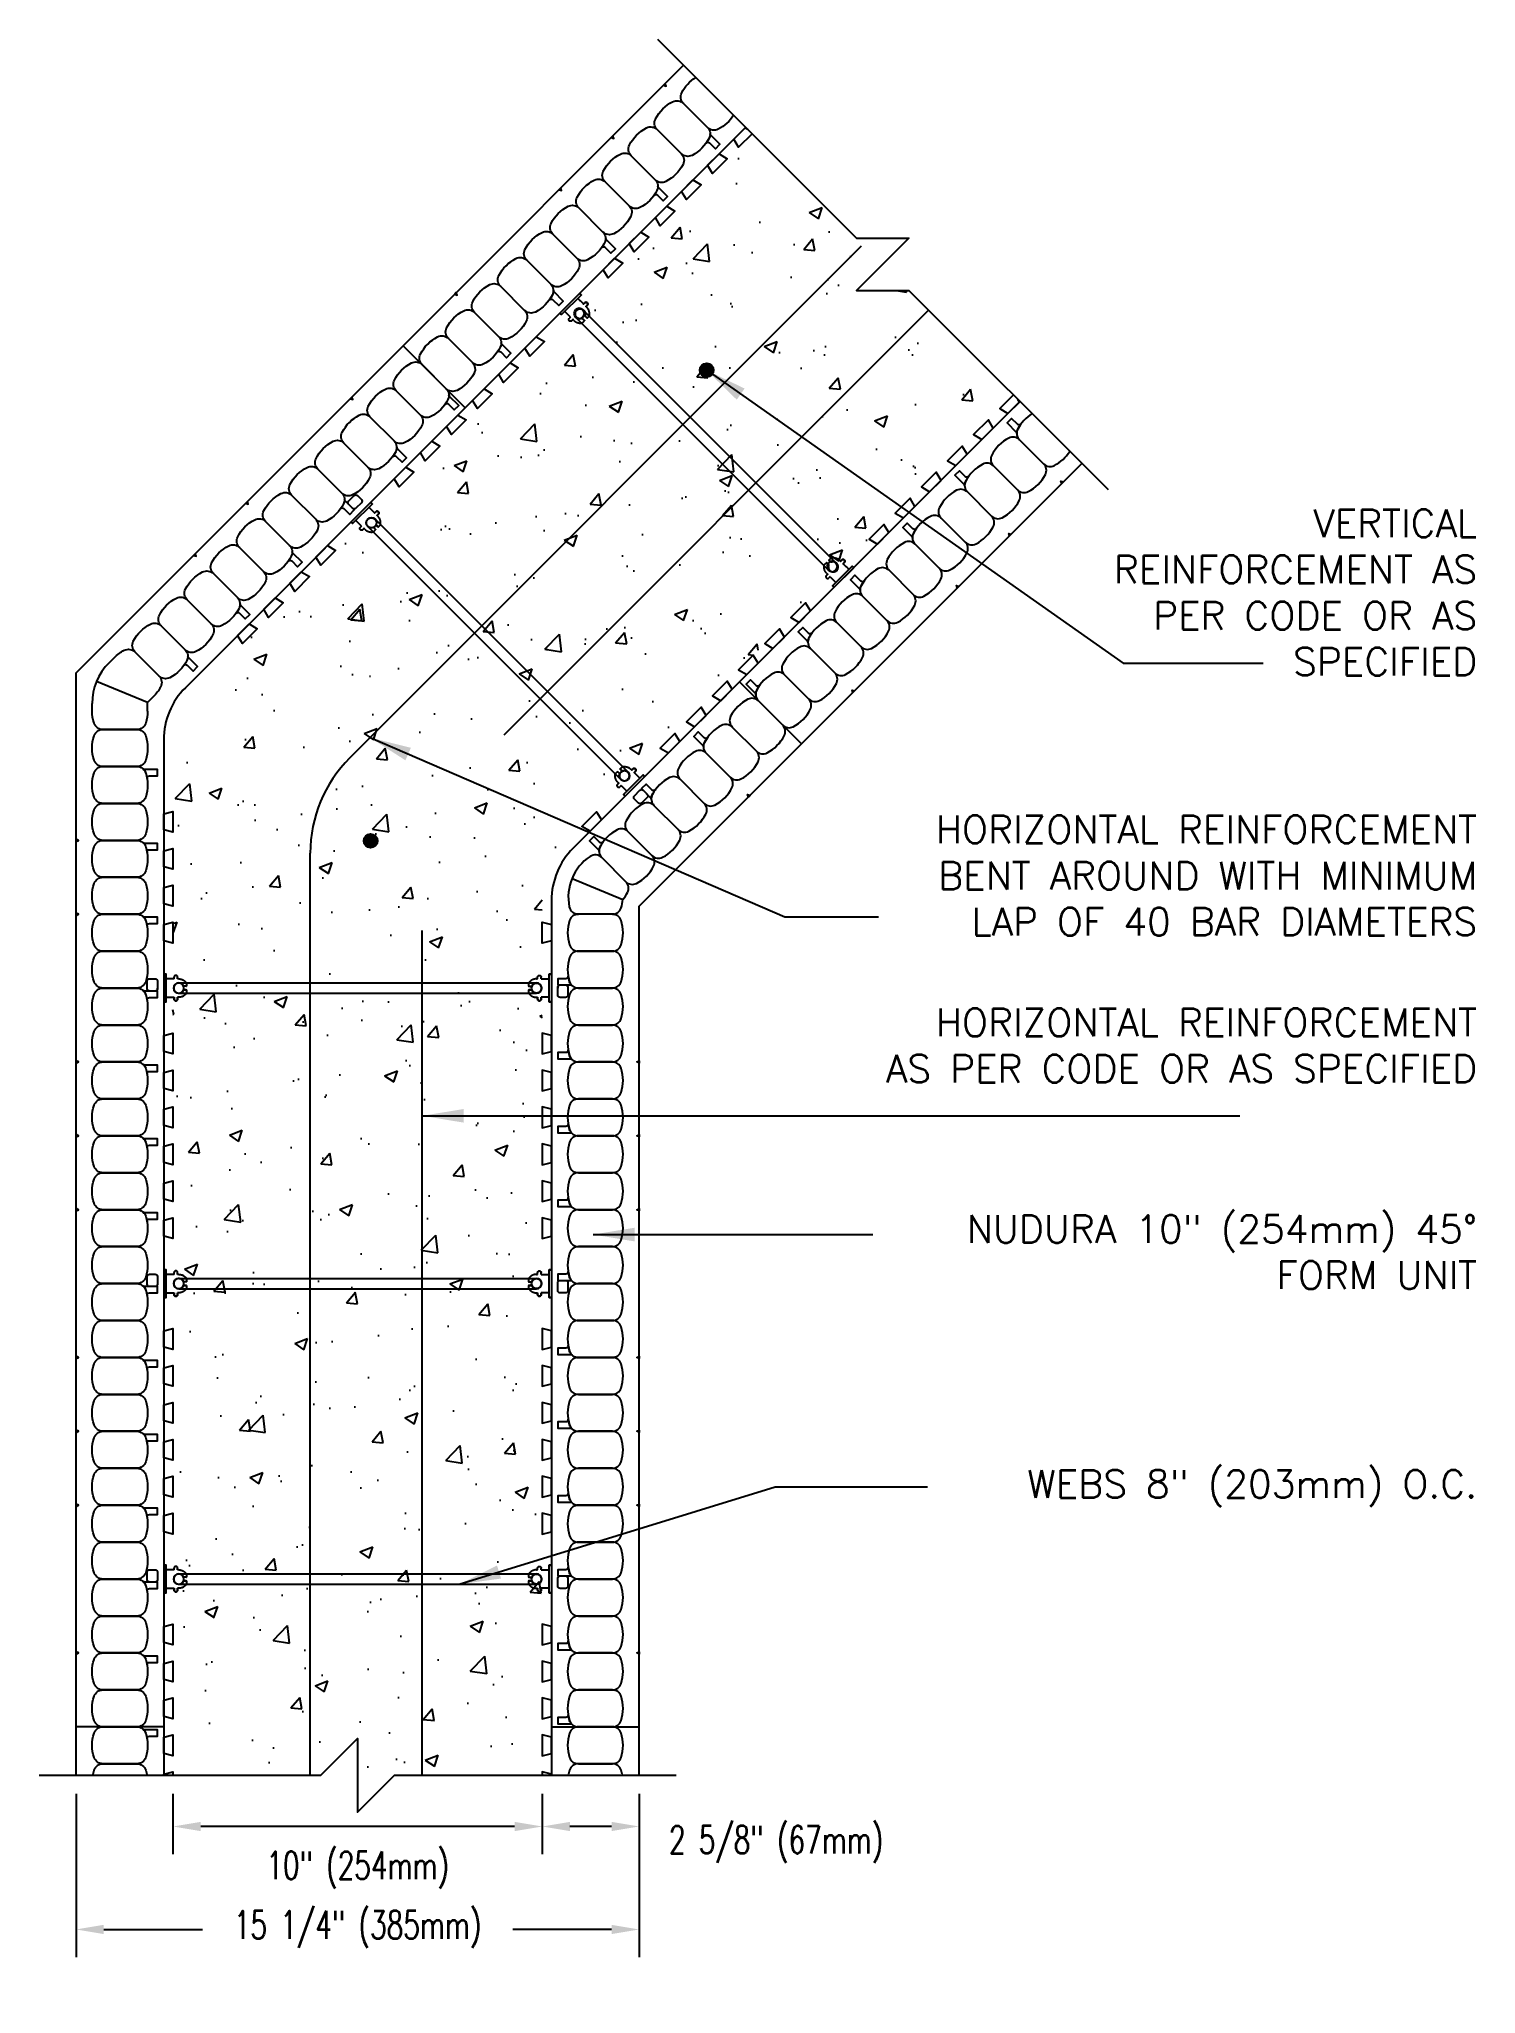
# Model space of a CAD drawing. Header units: inches. Extents: x 533.2 to 572.1, y 61.5 to 114.4.
import ezdxf

# ---------------------------------------------------------------- set-up
doc = ezdxf.new("R2010")
doc.units = ezdxf.units.IN
doc.header["$MEASUREMENT"] = 0
for name, color, linetype in [('DIM', 4, 'Continuous'), ('HATCH', 12, 'Continuous'), ('line25', 2, 'Continuous'), ('LINE3', 3, 'Continuous'), ('LINE50', 5, 'Continuous'), ('LINE9', 9, 'Continuous'), ('TEXT', 4, 'Continuous')]:
    doc.layers.add(name, color=color, linetype=linetype)
doc.styles.add('DIM', font='romans.shx', dxfattribs={"width": 0.7})
doc.styles.add('ROMANS', font='romans.shx', dxfattribs={"height": 0.75})
doc.dimstyles.new('ext_12', dxfattribs={"dimscale": 12, "dimtxt": 0.09375, "dimasz": 0.09375, "dimexe": 0.09375, "dimexo": 0.0625, "dimgap": 0.0625, "dimtad": 1, "dimdec": 1, "dimzin": 3, "dimdsep": 46, "dimlunit": 4, "dimtxsty": 'DIM', "dimcen": 0.09, "dimdle": 0.09375, "dimclrt": 4, "dimadec": 0, "dimazin": 0, "dimtfac": 1, "dimtdec": 1, "dimtmove": 2, "dimatfit": 3, "dimfxl": 0, "dimfrac": 2, "dimtolj": 1, "dimtzin": 0, "dimarcsym": 0})
doc.dimstyles.new('ext_8', dxfattribs={"dimscale": 8, "dimtxt": 0.09375, "dimasz": 0.09375, "dimexe": 0.09375, "dimexo": 0.0625, "dimgap": 0.0625, "dimtad": 1, "dimdec": 1, "dimzin": 3, "dimdsep": 46, "dimlunit": 4, "dimtxsty": 'DIM', "dimcen": 0.09, "dimdle": 0.09375, "dimclrt": 4, "dimadec": 0, "dimazin": 0, "dimtfac": 1, "dimtdec": 1, "dimtmove": 2, "dimatfit": 3, "dimfxl": 0, "dimfrac": 2, "dimtolj": 1, "dimtzin": 0, "dimarcsym": 0})

msp = doc.modelspace()

# ---------------------------------------------------------------- texts
at = {"layer": 'TEXT', "char_height": 0.75, "attachment_point": 3, "style": 'ROMANS'}
for s, insert, width in [('VERTICAL REINFORCEMENT AS PER CODE OR AS SPECIFIED', (572.166, 101.669), 12.97903), ('HORIZONTAL REINFORCEMENT BENT AROUND WITH MINIMUM LAP OF 40 BAR DIAMETERS', (572.166, 93.38), 17.52535), ('HORIZONTAL REINFORCEMENT AS PER CODE OR AS SPECIFIED', (572.166, 88.153), 17.52535), ('NUDURA 10" (254mm) 45° FORM UNIT', (572.166, 82.563), 17.52535), ('WEBS 8" (203mm) O.C.', (572.166, 75.661), 17.52535)]:
    msp.add_mtext(s, dxfattribs=dict(at, insert=insert, width=width))

# ---------------------------------------------------------------- blocks, each defined once
blk = doc.blocks.new('WEB_CENTRE_TOP_10')
for p, q in [((-0.141, 9.688), (-0.141, 0)), ((0.141, 9.688), (0.141, 0))]:
    blk.add_line(p, q)
for centre in [(0, 9.688), (0, 0)]:
    blk.add_circle(centre, 0.141)
blk = doc.blocks.new('*D3')
at = {"layer": 'Defpoints', "color": 0}
for p in [(546.853, 67.396), (549.478, 67.396), (546.853, 66.011)]:
    blk.add_point(p, dxfattribs=at)
at = {"layer": 'TEXT', "color": 0, "lineweight": -2}
for p, q in [((546.853, 66.896), (546.853, 65.261)), ((549.478, 66.896), (549.478, 65.261)), ((548.728, 66.011), (547.603, 66.011))]:
    blk.add_line(p, q, dxfattribs=at)
at = {"layer": 'TEXT', "color": 0}
for points in [[(547.603, 66.136), (547.603, 65.886), (546.853, 66.011)], [(548.728, 66.136), (548.728, 65.886), (549.478, 66.011)]]:
    blk.add_solid(points, dxfattribs=at)
at = {"layer": 'TEXT', "color": 4, "insert": (553.184, 65.528), "char_height": 0.75, "attachment_point": 5, "style": 'DIM'}
blk.add_mtext('\\A1;2 5/8" (67mm)', dxfattribs=at)
blk = doc.blocks.new('*D4')
at = {"layer": 'Defpoints', "color": 0}
for p in [(536.853, 67.396), (546.853, 67.396), (536.853, 66.011)]:
    blk.add_point(p, dxfattribs=at)
at = {"layer": 'TEXT', "color": 0, "lineweight": -2}
for p, q in [((536.853, 66.896), (536.853, 65.261)), ((546.853, 66.896), (546.853, 65.261)), ((546.103, 66.011), (537.603, 66.011))]:
    blk.add_line(p, q, dxfattribs=at)
at = {"layer": 'TEXT', "color": 0}
for points in [[(537.603, 66.136), (537.603, 65.886), (536.853, 66.011)], [(546.103, 66.136), (546.103, 65.886), (546.853, 66.011)]]:
    blk.add_solid(points, dxfattribs=at)
at = {"layer": 'TEXT', "color": 4, "insert": (541.854, 64.833), "char_height": 0.75, "attachment_point": 5, "style": 'DIM'}
blk.add_mtext('\\A1;10" (254mm)', dxfattribs=at)
blk = doc.blocks.new('*D5')
at = {"layer": 'Defpoints', "color": 0}
for p in [(534.228, 67.396), (549.478, 67.396), (549.478, 63.223)]:
    blk.add_point(p, dxfattribs=at)
at = {"layer": 'TEXT', "color": 0, "lineweight": -2}
for p, q in [((534.228, 66.896), (534.228, 62.473)), ((549.478, 66.896), (549.478, 62.473)), ((534.978, 63.223), (537.653, 63.223)), ((548.728, 63.223), (546.053, 63.223))]:
    blk.add_line(p, q, dxfattribs=at)
at = {"layer": 'TEXT', "color": 0}
for points in [[(534.978, 63.348), (534.978, 63.098), (534.228, 63.223)], [(548.728, 63.348), (548.728, 63.098), (549.478, 63.223)]]:
    blk.add_solid(points, dxfattribs=at)
at = {"layer": 'TEXT', "color": 4, "insert": (541.853, 63.223), "char_height": 0.75, "attachment_point": 5, "style": 'DIM'}
blk.add_mtext('\\A1;15 1/4" (385mm)', dxfattribs=at)
blk = doc.blocks.new('Connector')
blk.add_point((0.271, 0))
at = {"layer": 'LINE9'}
for p, q in [((0, 0.375), (0, -0.375)), ((0.062, -0.375), (0.062, 0.375)), ((0.281, 0.25), (0.062, 0.25))]:
    blk.add_line(p, q, dxfattribs=at)
for points, weights in [([(0.007, 0.375), (0.004, 0.375), (0, 0.375)], [1, 0.972587069138, 0.950305488115]), ([(0.327, 0.343), (0.308, 0.343), (0.281, 0.317), (0.281, 0.297)], [1, 0.85355339, 0.85355339, 1]), ([(0.328, 0.343), (0.327, 0.343), (0.327, 0.343)], [1, 0.70710678, 1]), ([(0.375, 0.297), (0.375, 0.317), (0.348, 0.343), (0.329, 0.343)], [1, 0.85355339, 0.85355339, 1]), ([(0.406, 0.25), (0.546, 0.25), (0.619, 0.131)], [0.958404415409, 0.794674173519, 0.864651571113]), ([(0.619, 0.052), (0.612, 0.049), (0.604, 0.049)], [0.83615024178, 0.892081430621, 1]), ([(0, -0.375), (0.004, -0.375), (0.007, -0.375)], [0.950305488115, 0.972587069138, 1]), ([(0.281, -0.297), (0.281, -0.317), (0.308, -0.343), (0.327, -0.343)], [1, 0.85355339, 0.85355339, 1]), ([(0.327, -0.343), (0.281, -0.343), (0.281, -0.297)], [1, 0.70710678, 1]), ([(0.329, -0.343), (0.348, -0.343), (0.375, -0.317), (0.375, -0.297)], [1, 0.85355339, 0.85355339, 1]), ([(0.375, -0.297), (0.375, -0.343), (0.329, -0.343)], [1, 0.70710678, 1]), ([(0.619, -0.131), (0.546, -0.25), (0.406, -0.25)], [0.864651574428, 0.794674169686, 0.958404415195]), ([(0.604, -0.049), (0.612, -0.049), (0.619, -0.052)], [1, 0.89208144177, 0.836150253337])]:
    blk.add_rational_spline(points, weights, degree=2, dxfattribs=at)
for points, degree in [([(0, 0.375), (0.002, 0.375), (0.005, 0.375), (0.007, 0.375)], 3), ([(0.007, 0.375), (0.021, 0.375), (0.051, 0.375), (0.062, 0.375), (0.062, 0.375)], 3), ([(0.281, 0.25), (0.281, 0.297)], 1), ([(0.327, 0.343), (0.327, 0.343), (0.328, 0.343), (0.328, 0.343)], 3), ([(0.328, 0.343), (0.329, 0.343), (0.329, 0.343), (0.329, 0.343)], 3), ([(0.375, 0.25), (0.375, 0.297)], 1), ([(0.406, 0.25), (0.375, 0.25)], 1), ([(0.406, 0.25), (0.406, 0.25)], 1), ([(0.406, 0.25), (0.406, 0.25)], 1), ([(0.406, 0.25), (0.406, 0.25)], 1), ([(0.406, 0.25), (0.406, 0.25)], 1), ([(0.406, 0.25), (0.406, 0.25)], 1), ([(0.406, 0.25), (0.406, 0.25)], 1), ([(0.406, 0.25), (0.406, 0.25)], 1), ([(0.406, 0.25), (0.406, 0.25)], 1), ([(0.406, 0.25), (0.406, 0.25)], 1), ([(0.406, 0.25), (0.406, 0.25)], 1), ([(0.406, 0.25), (0.406, 0.25)], 1), ([(0.406, 0.25), (0.406, 0.25)], 1), ([(0.406, 0.25), (0.406, 0.25)], 1), ([(0.406, 0.25), (0.406, 0.25)], 1), ([(0.406, 0.25), (0.406, 0.25)], 1), ([(0.406, 0.25), (0.406, 0.25)], 1), ([(0.406, 0.25), (0.406, 0.25)], 1), ([(0.406, 0.25), (0.406, 0.25)], 1), ([(0.406, 0.25), (0.406, 0.25)], 1), ([(0.406, 0.25), (0.406, 0.25)], 1), ([(0.406, 0.25), (0.406, 0.25)], 1), ([(0.406, 0.25), (0.406, 0.25)], 1), ([(0.406, 0.25), (0.406, 0.25)], 1), ([(0.406, 0.25), (0.406, 0.25)], 1), ([(0.604, 0.049), (0.532, 0.049)], 1), ([(0.532, 0.049), (0.532, 0.049)], 1), ([(0.532, 0.049), (0.532, 0.049)], 1), ([(0.532, 0.049), (0.532, 0.049)], 1), ([(0.532, 0.049), (0.532, 0.049)], 1), ([(0.532, 0.049), (0.532, 0.049)], 1), ([(0.532, 0.049), (0.532, 0.049)], 1), ([(0.532, 0.049), (0.532, 0.049)], 1), ([(0.532, 0.049), (0.532, 0.049)], 1), ([(0.532, 0.049), (0.532, 0.049)], 1), ([(0.532, 0.049), (0.532, 0.049)], 1), ([(0.604, 0.049), (0.609, 0.049), (0.614, 0.05), (0.619, 0.052)], 3), ([(0.604, 0.049), (0.604, 0.049)], 1), ([(0.604, 0.049), (0.604, 0.049)], 1), ([(0.604, 0.049), (0.604, 0.049)], 1), ([(0.604, 0.049), (0.604, 0.049)], 1), ([(0.619, 0.131), (0.619, 0.052)], 1), ([(0.619, 0.131), (0.619, 0.131)], 1), ([(0.619, 0.131), (0.619, 0.131)], 1), ([(0.619, 0.131), (0.619, 0.131)], 1), ([(0.619, 0.131), (0.619, 0.131)], 1), ([(0.007, -0.375), (0.005, -0.375), (0.002, -0.375), (0, -0.375)], 3), ([(0.062, -0.375), (0.062, -0.375), (0.051, -0.375), (0.021, -0.375), (0.007, -0.375)], 3), ([(0.062, -0.25), (0.281, -0.25)], 1), ([(0.281, -0.297), (0.281, -0.25)], 1), ([(0.281, -0.25), (0.281, -0.297)], 1), ([(0.328, -0.343), (0.328, -0.343), (0.327, -0.343), (0.327, -0.343)], 3), ([(0.329, -0.343), (0.329, -0.343), (0.329, -0.343), (0.328, -0.343)], 3), ([(0.375, -0.25), (0.375, -0.297)], 1), ([(0.375, -0.297), (0.375, -0.25)], 1), ([(0.406, -0.25), (0.375, -0.25)], 1), ([(0.406, -0.25), (0.406, -0.25)], 1), ([(0.406, -0.25), (0.406, -0.25)], 1), ([(0.406, -0.25), (0.406, -0.25)], 1), ([(0.406, -0.25), (0.406, -0.25)], 1), ([(0.406, -0.25), (0.406, -0.25)], 1), ([(0.406, -0.25), (0.406, -0.25)], 1), ([(0.406, -0.25), (0.406, -0.25)], 1), ([(0.406, -0.25), (0.406, -0.25)], 1), ([(0.406, -0.25), (0.406, -0.25)], 1), ([(0.406, -0.25), (0.406, -0.25)], 1), ([(0.406, -0.25), (0.406, -0.25)], 1), ([(0.532, -0.049), (0.604, -0.049)], 1), ([(0.604, -0.049), (0.58, -0.049), (0.556, -0.049), (0.532, -0.049)], 3), ([(0.532, -0.049), (0.532, -0.049)], 1), ([(0.532, -0.049), (0.532, -0.049)], 1), ([(0.532, -0.049), (0.532, -0.049)], 1), ([(0.532, -0.049), (0.532, -0.049)], 1), ([(0.619, -0.052), (0.614, -0.05), (0.609, -0.049), (0.604, -0.049)], 3), ([(0.604, -0.049), (0.604, -0.049)], 1), ([(0.604, -0.049), (0.604, -0.049)], 1), ([(0.604, -0.049), (0.604, -0.049)], 1), ([(0.604, -0.049), (0.604, -0.049)], 1), ([(0.604, -0.049), (0.604, -0.049)], 1), ([(0.604, -0.049), (0.604, -0.049)], 1), ([(0.604, -0.049), (0.604, -0.049)], 1), ([(0.604, -0.049), (0.604, -0.049)], 1), ([(0.619, -0.052), (0.619, -0.131)], 1), ([(0.619, -0.131), (0.619, -0.131)], 1), ([(0.619, -0.131), (0.619, -0.131)], 1), ([(0.619, -0.131), (0.619, -0.131)], 1), ([(0.619, -0.131), (0.619, -0.131)], 1)]:
    blk.add_open_spline(points, degree=degree, dxfattribs=at)
for points, weights, knots in [([(0.062, 0.375), (0.062, 0.375), (0.046, 0.375), (0.03, 0.375), (0.007, 0.375)], [0.868718858569, 0.861102746415, 1, 0.861102734288, 0.868718859898], [0, 0, 0, 0.5, 0.5, 1, 1, 1]), ([(0.532, 0.049), (0.472, 0.203), (0.333, 0.113), (0.157, 0), (0.333, -0.113), (0.472, -0.203), (0.532, -0.049)], [0.899508922286, 0.599718215298, 1, 0.54226024, 1, 0.599718224335, 0.899508908749], [0, 0, 0, 0.318112, 0.318112, 0.681888, 0.681888, 1, 1, 1]), ([(0.007, -0.375), (0.03, -0.375), (0.046, -0.375), (0.062, -0.375), (0.062, -0.375)], [0.868718859319, 0.861102739573, 1, 0.861102742958, 0.868718858948], [0, 0, 0, 0.5, 0.5, 1, 1, 1])]:
    blk.add_rational_spline(points, weights, degree=2, knots=knots, dxfattribs=at)

# ---------------------------------------------------------------- dimensions: what is measured, and where the dimension line sits
at = {"layer": 'TEXT'}
for base, p1, p2, text, picture, middle in [((549.478, 63.223), (534.228, 67.396), (549.478, 67.396), '15 1/4" (385mm)', '*D5', (541.853, 63.223)), ((536.853, 66.011), (546.853, 67.396), (536.853, 67.396), '10" (254mm)', '*D4', (541.854, 64.833)), ((546.853, 66.011), (549.478, 67.396), (546.853, 67.396), '2 5/8" (67mm)', '*D3', (553.184, 65.528))]:
    dim = msp.add_linear_dim(base=base, p1=p1, p2=p2, text=text, dimstyle='ext_8', dxfattribs=at)
    dim.commit()
    dim.dimension.update_dxf_attribs({"geometry": picture, "text_midpoint": middle, "dimtype": 160})

# ---------------------------------------------------------------- hatches: boundary and pattern name
at = {"layer": 'HATCH'}
h = msp.add_hatch(dxfattribs=at)
h.set_pattern_fill('AR-CONC', color=256, scale=0.5, style=0)
h.set_pattern_definition([(50, (15.855, 22.5708), (3.586301, -0.31376), [0.375, -4.125]), (355, (15.855, 22.5708), (-0.693757, 3.76096), [0.3, -3.3]), (100.4514, (16.1537, 22.5446), (2.892547, 3.447198), [0.3187, -3.50571]), (46.1842, (15.855, 23.571), (5.336205, -0.827595), [0.5625, -6.1875]), (96.6356, (16.2995, 23.502), (4.673314, 4.87059), [0.47805, -5.258565]), (351.1842, (15.855, 23.571), (4.67331, 4.870593), [0.45, -4.95]), (21, (16.355, 23.3208), (2.984535, -2.013094), [0.375, -4.125]), (326, (16.355, 23.3208), (1.216577, 3.62575), [0.3, -3.3]), (71.4514, (16.6036, 23.153), (4.201113, 1.612652), [0.3187, -3.50571]), (37.5, (15.8549, 22.5708), (0.0607993, 1.6644693), [0, -3.26, 0, -3.35, 0, -3.3125]), (7.5, (15.8549, 22.5708), (1.3153477, 1.9720586), [0, -1.91, 0, -3.185, 0, -1.2625]), (327.5, (14.7399, 22.5708), (2.6691122, -0.1127744), [0, -1.25, 0, -3.9, 0, -5.175]), (317.5, (14.2399, 22.5708), (2.915931, 0.500525), [0, -1.625, 0, -2.59, 0, -3.675])])
h.paths.add_polyline_path([(546.853, 92.011), (559.609, 104.767), (556.78, 107.595), (555.366, 107.595), (556.78, 109.009), (555.366, 109.009), (552.537, 111.838), (536.853, 96.153), (536.853, 67.491), (540.754, 67.491), (542.041, 68.777), (542.041, 66.841), (542.762, 67.563), (546.853, 67.563)])
at = {"layer": 'LINE3'}
for points in [[(551.118, 105.436, 1), (551.493, 105.436, 1)], [(542.018, 92.694, 1), (542.393, 92.694, 1)]]:
    msp.add_hatch(color=256, dxfattribs=at).paths.add_polyline_path(points)

# ---------------------------------------------------------------- linework, layer by layer
at = {"layer": 'line25'}
for p, q in [((552.361, 112.015), (544.768, 104.422)), ((544.768, 104.422), (537.189, 96.842)), ((559.785, 104.59), (552.192, 96.997)), ((552.192, 96.997), (547.689, 92.493)), ((536.603, 95.428), (536.603, 68.709)), ((547.103, 91.079), (547.103, 68.709)), ((536.434, 88.689), (536.434, 88.709)), ((536.603, 68.709), (536.603, 67.396)), ((547.103, 68.709), (547.103, 67.396))]:
    msp.add_line(p, q, dxfattribs=at)
for points in [[(552.537, 111.838), (552.17, 111.471), (552.038, 111.692), (552.347, 112.001), (552.415, 111.96)], [(559.609, 104.767), (559.242, 104.4), (559.462, 104.267), (559.772, 104.576), (559.731, 104.644)], [(536.603, 67.396), (536.603, 67.428), (536.853, 67.491), (536.853, 67.396)], [(547.103, 67.396), (547.103, 67.428), (546.853, 67.491), (546.853, 67.396)]]:
    msp.add_lwpolyline(points, dxfattribs=at)
for points in [[(551.64, 111.294), (551.861, 111.161), (551.463, 110.764), (551.331, 110.984)], [(550.933, 110.587), (551.154, 110.454), (550.756, 110.056), (550.624, 110.277)], [(550.226, 109.88), (550.447, 109.747), (550.049, 109.349), (549.916, 109.57)], [(549.519, 109.173), (549.74, 109.04), (549.342, 108.642), (549.209, 108.863)], [(548.812, 108.466), (549.033, 108.333), (548.635, 107.935), (548.502, 108.156)], [(546.69, 106.344), (546.911, 106.211), (546.514, 105.814), (546.381, 106.035)], [(545.983, 105.637), (546.204, 105.504), (545.806, 105.107), (545.674, 105.328)], [(545.276, 104.93), (545.497, 104.797), (545.099, 104.4), (544.967, 104.62)], [(544.569, 104.223), (544.79, 104.09), (544.392, 103.693), (544.26, 103.913)], [(559.065, 103.869), (558.932, 104.09), (558.534, 103.693), (558.755, 103.56)], [(543.862, 103.516), (544.083, 103.383), (543.685, 102.985), (543.552, 103.206)], [(558.358, 103.162), (558.225, 103.383), (557.827, 102.985), (558.048, 102.853)], [(543.155, 102.809), (543.376, 102.676), (542.978, 102.278), (542.845, 102.499)], [(557.651, 102.455), (557.518, 102.676), (557.12, 102.278), (557.341, 102.146)], [(556.943, 101.748), (556.811, 101.969), (556.413, 101.571), (556.634, 101.439)], [(556.236, 101.041), (556.104, 101.262), (555.706, 100.864), (555.927, 100.731)], [(541.034, 100.687), (541.254, 100.555), (540.857, 100.157), (540.724, 100.378)], [(540.326, 99.98), (540.547, 99.848), (540.15, 99.45), (540.017, 99.671)], [(539.619, 99.273), (539.84, 99.14), (539.443, 98.743), (539.31, 98.964)], [(554.115, 98.92), (553.982, 99.14), (553.585, 98.743), (553.806, 98.61)], [(538.912, 98.566), (539.133, 98.433), (538.735, 98.036), (538.603, 98.257)], [(553.408, 98.212), (553.275, 98.433), (552.878, 98.036), (553.098, 97.903)], [(552.701, 97.505), (552.568, 97.726), (552.17, 97.329), (552.391, 97.196)], [(551.994, 96.798), (551.861, 97.019), (551.463, 96.621), (551.684, 96.489)], [(551.287, 96.091), (551.154, 96.312), (550.756, 95.914), (550.977, 95.782)], [(550.579, 95.384), (550.447, 95.605), (550.049, 95.207), (550.27, 95.075)], [(536.603, 93.428), (536.853, 93.491), (536.853, 92.928), (536.603, 92.991)], [(548.149, 92.953), (547.928, 93.086), (548.325, 93.484), (548.458, 93.263)], [(536.603, 92.428), (536.853, 92.491), (536.853, 91.928), (536.603, 91.991)], [(536.603, 91.428), (536.853, 91.491), (536.853, 90.928), (536.603, 90.991)], [(536.603, 90.428), (536.853, 90.491), (536.853, 89.928), (536.603, 89.991)], [(547.103, 89.991), (546.853, 89.928), (546.853, 90.491), (547.103, 90.428)], [(536.603, 87.428), (536.853, 87.491), (536.853, 86.928), (536.603, 86.991)], [(547.103, 87.428), (546.853, 87.491), (546.853, 86.928), (547.103, 86.991)], [(536.603, 86.428), (536.853, 86.491), (536.853, 85.928), (536.603, 85.991)], [(547.103, 86.428), (546.853, 86.491), (546.853, 85.928), (547.103, 85.991)], [(536.603, 85.428), (536.853, 85.491), (536.853, 84.928), (536.603, 84.991)], [(547.103, 85.428), (546.853, 85.491), (546.853, 84.928), (547.103, 84.991)], [(536.603, 84.428), (536.853, 84.491), (536.853, 83.928), (536.603, 83.991)], [(547.103, 84.428), (546.853, 84.491), (546.853, 83.928), (547.103, 83.991)], [(536.603, 83.428), (536.853, 83.491), (536.853, 82.928), (536.603, 82.991)], [(547.103, 83.428), (546.853, 83.491), (546.853, 82.928), (547.103, 82.991)], [(536.603, 82.428), (536.853, 82.491), (536.853, 81.928), (536.603, 81.991)], [(547.103, 82.428), (546.853, 82.491), (546.853, 81.928), (547.103, 81.991)], [(536.603, 79.428), (536.853, 79.491), (536.853, 78.928), (536.603, 78.991)], [(547.103, 79.428), (546.853, 79.491), (546.853, 78.928), (547.103, 78.991)], [(536.603, 78.428), (536.853, 78.491), (536.853, 77.928), (536.603, 77.991)], [(547.103, 78.428), (546.853, 78.491), (546.853, 77.928), (547.103, 77.991)], [(536.603, 77.428), (536.853, 77.491), (536.853, 76.928), (536.603, 76.991)], [(547.103, 77.428), (546.853, 77.491), (546.853, 76.928), (547.103, 76.991)], [(536.603, 76.428), (536.853, 76.491), (536.853, 75.928), (536.603, 75.991)], [(547.103, 76.428), (546.853, 76.491), (546.853, 75.928), (547.103, 75.991)], [(536.603, 75.428), (536.853, 75.491), (536.853, 74.928), (536.603, 74.991)], [(547.103, 75.428), (546.853, 75.491), (546.853, 74.928), (547.103, 74.991)], [(536.603, 74.428), (536.853, 74.491), (536.853, 73.928), (536.603, 73.991)], [(547.103, 74.428), (546.853, 74.491), (546.853, 73.928), (547.103, 73.991)], [(536.603, 71.428), (536.853, 71.491), (536.853, 70.928), (536.603, 70.991)], [(547.103, 71.428), (546.853, 71.491), (546.853, 70.928), (547.103, 70.991)], [(536.603, 70.428), (536.853, 70.491), (536.853, 69.928), (536.603, 69.991)], [(547.103, 70.428), (546.853, 70.491), (546.853, 69.928), (547.103, 69.991)], [(536.603, 69.428), (536.853, 69.491), (536.853, 68.928), (536.603, 68.991)], [(547.103, 69.428), (546.853, 69.491), (546.853, 68.928), (547.103, 68.991)], [(536.603, 68.428), (536.853, 68.491), (536.853, 67.928), (536.603, 67.991)], [(547.103, 68.428), (546.853, 68.491), (546.853, 67.928), (547.103, 67.991)]]:
    msp.add_lwpolyline(points, close=True, dxfattribs=at)
for centre in [(538.603, 95.428), (549.103, 91.079)]:
    msp.add_arc(centre, 2, 135, 180, dxfattribs=at)
at = {"layer": 'LINE3'}
for p, q in [((555.489, 108.792), (541.639, 94.941)), ((545.819, 95.565), (557.315, 107.06)), ((540.572, 67.396), (540.572, 92.365)), ((543.604, 67.396), (543.604, 90.269))]:
    msp.add_line(p, q, dxfattribs=at)
for centre in [(551.305, 105.436), (542.205, 92.694)]:
    msp.add_circle(centre, 0.188, dxfattribs=at)
msp.add_arc((544.221, 92.363), 3.649, 135.0384, 179.9616, dxfattribs=at)
at = {"layer": 'LINE50'}
for p, q in [((543.088, 106.101), (550.681, 113.694)), ((534.228, 97.24), (543.088, 106.101)), ((543.088, 106.101), (544.768, 104.422)), ((543.088, 106.101), (544.768, 104.422)), ((544.768, 104.422), (543.088, 106.101)), ((543.088, 106.101), (544.768, 104.422)), ((553.872, 95.318), (561.465, 102.911)), ((534.228, 68.709), (534.228, 97.24)), ((552.192, 96.997), (553.872, 95.318)), ((553.872, 95.318), (552.192, 96.997)), ((553.872, 95.318), (552.192, 96.997)), ((553.872, 95.318), (552.192, 96.997)), ((549.478, 90.924), (553.872, 95.318)), ((549.478, 68.709), (549.478, 90.924)), ((536.603, 68.709), (534.228, 68.709)), ((534.228, 67.396), (534.228, 68.709)), ((547.103, 68.709), (549.478, 68.709)), ((549.478, 67.396), (549.478, 68.709))]:
    msp.add_line(p, q, dxfattribs=at)
at = {"layer": 'LINE9'}
for p, q in [((535.266, 97.66), (535.123, 97.517)), ((536.165, 96.438), (534.784, 97.01)), ((534.665, 96.209), (534.665, 96.412)), ((536.327, 96.599), (536.165, 96.438)), ((536.165, 96.209), (536.165, 96.438)), ((549.115, 91.589), (548.464, 92.24)), ((547.659, 91.677), (549.035, 91.107)), ((548.751, 90.709), (547.83, 90.709)), ((547.271, 88.73), (547.271, 88.709))]:
    msp.add_line(p, q, dxfattribs=at)
at = {"layer": 'LINE9', "flags": 128}
for points in [[(549.974, 114.401), (555.366, 109.009), (556.78, 109.009), (555.366, 107.595), (556.78, 107.595), (562.172, 102.203)], [(533.228, 67.396), (540.853, 67.396), (541.853, 68.396), (541.853, 66.396), (542.853, 67.396), (550.478, 67.396)]]:
    msp.add_lwpolyline(points, dxfattribs=at)
at = {"layer": 'LINE9'}
for points in [[(552.032, 112.343, -0.13547), (551.615, 111.961, -0.325305), (551.325, 112.007), (550.674, 112.658, -0.325305), (550.628, 112.949, -0.13547), (551.01, 113.365, -0.325305)], [(560.114, 104.261, 0.13547), (559.732, 103.845, 0.325305), (559.778, 103.554), (560.429, 102.903, 0.325305), (560.719, 102.857, 0.13547), (561.136, 103.239, 0.325305)], [(535.266, 97.66, -0.078351), (535.534, 97.855, -0.325305), (535.824, 97.809), (536.476, 97.158, -0.325305), (536.521, 96.867, -0.157671)], [(536.521, 96.867, -0.078351), (536.327, 96.599, -0.325305)], [(536.165, 96.209, -0.078351), (536.114, 95.882, -0.325305), (535.876, 95.709), (534.955, 95.709, -0.325305), (534.717, 95.882, -0.078351), (534.665, 96.209, -0.325305)], [(534.682, 67.396, -0.034089), (534.717, 67.536, -0.325305), (534.955, 67.709), (535.876, 67.709, -0.325305), (536.114, 67.536, -0.157671)], [(536.114, 67.536, -0.034089), (536.149, 67.396, -0.325305)], [(547.592, 67.536, 0.034089), (547.557, 67.396, 0.325305)], [(549.024, 67.396, 0.034089), (548.989, 67.536, 0.325305), (548.751, 67.709), (547.83, 67.709, 0.325305), (547.592, 67.536, 0.157671)]]:
    msp.add_lwpolyline(points, format="xyb", dxfattribs=at)
for points in [[(551.371, 111.716, -0.157671), (550.908, 111.254, -0.325305), (550.618, 111.3), (549.966, 111.951, -0.325305), (549.921, 112.242, -0.157671), (550.383, 112.704, -0.325305), (550.674, 112.658), (551.325, 112.007, -0.325305)], [(550.664, 111.009, -0.157671), (550.201, 110.547, -0.325305), (549.911, 110.593), (549.259, 111.244, -0.325305), (549.214, 111.534, -0.157671), (549.676, 111.997, -0.325305), (549.966, 111.951), (550.618, 111.3, -0.325305)], [(551.371, 111.716, -0.037267), (551.288, 111.581, -0.463036), (551.383, 111.589), (551.54, 111.432), (551.661, 111.553), (551.416, 111.798, -0.189002), (551.398, 111.84, -0.128407)], [(549.957, 110.302, -0.157671), (549.494, 109.84, -0.325305), (549.204, 109.885), (548.552, 110.537, -0.325305), (548.506, 110.827, -0.157671), (548.969, 111.29, -0.325305), (549.259, 111.244), (549.911, 110.593, -0.325305)], [(549.249, 109.595, -0.157671), (548.787, 109.133, -0.325305), (548.496, 109.178), (547.845, 109.83, -0.325305), (547.799, 110.12, -0.157671), (548.262, 110.583, -0.325305), (548.552, 110.537), (549.204, 109.885, -0.325305)], [(549.957, 110.302, -0.037267), (549.874, 110.167, -0.463036), (549.969, 110.175), (550.126, 110.018), (550.247, 110.139), (550.002, 110.384, -0.189002), (549.984, 110.425, -0.128407)], [(548.542, 108.888, -0.157671), (548.08, 108.425, -0.325305), (547.789, 108.471), (547.138, 109.123, -0.325305), (547.092, 109.413, -0.157671), (547.555, 109.876, -0.325305), (547.845, 109.83), (548.496, 109.178, -0.325305)], [(547.835, 108.181, -0.157671), (547.373, 107.718, -0.325305), (547.082, 107.764), (546.431, 108.415, -0.325305), (546.385, 108.706, -0.157671), (546.847, 109.168, -0.325305), (547.138, 109.123), (547.789, 108.471, -0.325305)], [(548.542, 108.888, -0.037267), (548.46, 108.753, -0.463036), (548.555, 108.76), (548.712, 108.604), (548.833, 108.725), (548.588, 108.969, -0.189002), (548.57, 109.011, -0.128407)], [(547.128, 107.474, -0.157671), (546.666, 107.011, -0.325305), (546.375, 107.057), (545.724, 107.708, -0.325305), (545.678, 107.999, -0.157671), (546.14, 108.461, -0.325305), (546.431, 108.415), (547.082, 107.764, -0.325305)], [(546.421, 106.766, -0.157671), (545.959, 106.304, -0.325305), (545.668, 106.35), (545.017, 107.001, -0.325305), (544.971, 107.292, -0.157671), (545.433, 107.754, -0.325305), (545.724, 107.708), (546.375, 107.057, -0.325305)], [(547.128, 107.474, -0.037267), (547.046, 107.338, -0.463036), (547.141, 107.346), (547.298, 107.19), (547.418, 107.31), (547.174, 107.555, -0.189002), (547.155, 107.597, -0.128407)], [(545.714, 106.059, -0.157671), (545.252, 105.597, -0.325305), (544.961, 105.643), (544.31, 106.294, -0.325305), (544.264, 106.585, -0.157671), (544.726, 107.047, -0.325305), (545.017, 107.001), (545.668, 106.35, -0.325305)], [(545.007, 105.352, -0.157671), (544.544, 104.89, -0.325305), (544.254, 104.936), (543.602, 105.587, -0.325305), (543.557, 105.878, -0.157671), (544.019, 106.34, -0.325305), (544.31, 106.294), (544.961, 105.643, -0.325305)], [(545.714, 106.059, -0.037267), (545.632, 105.924, -0.463036), (545.727, 105.932), (545.883, 105.775), (546.004, 105.896), (545.759, 106.141, -0.189002), (545.741, 106.183, -0.128407)], [(544.3, 104.645, -0.157671), (543.837, 104.183, -0.325305), (543.547, 104.229), (542.895, 104.88, -0.325305), (542.85, 105.171, -0.157671), (543.312, 105.633, -0.325305), (543.602, 105.587), (544.254, 104.936, -0.325305)], [(543.593, 103.938, -0.157671), (543.13, 103.476, -0.325305), (542.84, 103.521), (542.188, 104.173, -0.325305), (542.142, 104.463, -0.157671), (542.605, 104.926, -0.325305), (542.895, 104.88), (543.547, 104.229, -0.325305)], [(544.3, 104.645, -0.037267), (544.217, 104.51, -0.463036), (544.312, 104.518), (544.469, 104.361), (544.59, 104.482), (544.345, 104.727, -0.189002), (544.327, 104.768, -0.128407)], [(542.885, 103.231, -0.157671), (542.423, 102.769, -0.325305), (542.133, 102.814), (541.481, 103.466, -0.325305), (541.435, 103.756, -0.157671), (541.898, 104.219, -0.325305), (542.188, 104.173), (542.84, 103.521, -0.325305)], [(559.732, 103.845, -0.037267), (559.814, 103.98, -0.463036), (559.719, 103.972), (559.562, 104.129), (559.442, 104.008), (559.686, 103.763, -0.189002), (559.705, 103.721, -0.128407)], [(542.178, 102.524, -0.157671), (541.716, 102.061, -0.325305), (541.425, 102.107), (540.774, 102.759, -0.325305), (540.728, 103.049, -0.157671), (541.191, 103.512, -0.325305), (541.481, 103.466), (542.133, 102.814, -0.325305)], [(542.885, 103.231, -0.037267), (542.803, 103.096, -0.463036), (542.898, 103.104), (543.055, 102.947), (543.176, 103.068), (542.931, 103.312, -0.189002), (542.913, 103.354, -0.128407)], [(559.487, 103.6, 0.157671), (559.025, 103.138, 0.325305), (559.07, 102.847), (559.722, 102.196, 0.325305), (560.012, 102.15, 0.157671), (560.475, 102.612, 0.325305), (560.429, 102.903), (559.778, 103.554, 0.325305)], [(541.471, 101.817, -0.157671), (541.009, 101.354, -0.325305), (540.718, 101.4), (540.067, 102.052, -0.325305), (540.021, 102.342, -0.157671), (540.483, 102.804, -0.325305), (540.774, 102.759), (541.425, 102.107, -0.325305)], [(558.318, 102.43, -0.037267), (558.4, 102.566, -0.463036), (558.305, 102.558), (558.148, 102.714), (558.027, 102.594), (558.272, 102.349, -0.189002), (558.29, 102.307, -0.128407)], [(558.78, 102.893, 0.157671), (558.318, 102.43, 0.325305), (558.363, 102.14), (559.015, 101.489, 0.325305), (559.305, 101.443, 0.157671), (559.768, 101.905, 0.325305), (559.722, 102.196), (559.07, 102.847, 0.325305)], [(558.073, 102.186, 0.157671), (557.61, 101.723, 0.325305), (557.656, 101.433), (558.308, 100.781, 0.325305), (558.598, 100.736, 0.157671), (559.061, 101.198, 0.325305), (559.015, 101.489), (558.363, 102.14, 0.325305)], [(540.764, 101.11, -0.157671), (540.302, 100.647, -0.325305), (540.011, 100.693), (539.36, 101.344, -0.325305), (539.314, 101.635, -0.157671), (539.776, 102.097, -0.325305), (540.067, 102.052), (540.718, 101.4, -0.325305)], [(541.471, 101.817, -0.037267), (541.389, 101.682, -0.463036), (541.484, 101.689), (541.641, 101.533), (541.761, 101.654), (541.517, 101.898, -0.189002), (541.498, 101.94, -0.128407)], [(541.956, 101.848), (541.806, 101.698, -0.414214), (541.717, 101.698), (541.609, 101.806, -0.414214), (541.609, 101.894), (541.76, 102.044, -0.414214), (541.848, 102.044), (541.956, 101.936, -0.414214)], [(540.057, 100.402, -0.157671), (539.595, 99.94, -0.325305), (539.304, 99.986), (538.653, 100.637, -0.325305), (538.607, 100.928, -0.157671), (539.069, 101.39, -0.325305), (539.36, 101.344), (540.011, 100.693, -0.325305)], [(556.903, 101.016, -0.037267), (556.986, 101.151, -0.463036), (556.891, 101.144), (556.734, 101.3), (556.613, 101.179), (556.858, 100.935, -0.189002), (556.876, 100.893, -0.128407)], [(557.366, 101.479, 0.157671), (556.903, 101.016, 0.325305), (556.949, 100.726), (557.6, 100.074, 0.325305), (557.891, 100.029, 0.157671), (558.353, 100.491, 0.325305), (558.308, 100.781), (557.656, 101.433, 0.325305)], [(539.35, 99.695, -0.157671), (538.888, 99.233, -0.325305), (538.597, 99.279), (537.946, 99.93, -0.325305), (537.9, 100.221, -0.157671), (538.362, 100.683, -0.325305), (538.653, 100.637), (539.304, 99.986, -0.325305)], [(556.659, 100.772, 0.157671), (556.196, 100.309, 0.325305), (556.242, 100.019), (556.893, 99.367, 0.325305), (557.184, 99.321, 0.157671), (557.646, 99.784, 0.325305), (557.6, 100.074), (556.949, 100.726, 0.325305)], [(540.057, 100.402, -0.037267), (539.975, 100.267, -0.463036), (540.07, 100.275), (540.226, 100.118), (540.347, 100.239), (540.103, 100.484, -0.189002), (540.084, 100.526, -0.128407)], [(555.951, 100.064, 0.157671), (555.489, 99.602, 0.325305), (555.535, 99.311), (556.186, 98.66, 0.325305), (556.477, 98.614, 0.157671), (556.939, 99.077, 0.325305), (556.893, 99.367), (556.242, 100.019, 0.325305)], [(538.643, 98.988, -0.157671), (538.18, 98.526, -0.325305), (537.89, 98.572), (537.239, 99.223, -0.325305), (537.193, 99.514, -0.157671), (537.655, 99.976, -0.325305), (537.946, 99.93), (538.597, 99.279, -0.325305)], [(555.489, 99.602, -0.037267), (555.571, 99.737, -0.463036), (555.476, 99.729), (555.32, 99.886), (555.199, 99.765), (555.444, 99.521, -0.189002), (555.462, 99.479, -0.128407)], [(537.936, 98.281, -0.157671), (537.473, 97.819, -0.325305), (537.183, 97.865), (536.531, 98.516, -0.325305), (536.486, 98.807, -0.157671), (536.948, 99.269, -0.325305), (537.239, 99.223), (537.89, 98.572, -0.325305)], [(538.643, 98.988, -0.037267), (538.561, 98.853, -0.463036), (538.656, 98.861), (538.812, 98.704), (538.933, 98.825), (538.688, 99.07, -0.189002), (538.67, 99.112, -0.128407)], [(555.244, 99.357, 0.157671), (554.782, 98.895, 0.325305), (554.828, 98.604), (555.479, 97.953, 0.325305), (555.77, 97.907, 0.157671), (556.232, 98.37, 0.325305), (556.186, 98.66), (555.535, 99.311, 0.325305)], [(537.229, 97.574, -0.157671), (536.766, 97.112, -0.325305), (536.476, 97.158), (535.824, 97.809, -0.325305), (535.778, 98.099, -0.157671), (536.241, 98.562, -0.325305), (536.531, 98.516), (537.183, 97.865, -0.325305)], [(554.075, 98.188, -0.037267), (554.157, 98.323, -0.463036), (554.062, 98.315), (553.905, 98.472), (553.785, 98.351), (554.029, 98.106, -0.189002), (554.048, 98.064, -0.128407)], [(554.537, 98.65, 0.157671), (554.075, 98.188, 0.325305), (554.121, 97.897), (554.772, 97.246, 0.325305), (555.063, 97.2, 0.157671), (555.525, 97.662, 0.325305), (555.479, 97.953), (554.828, 98.604, 0.325305)], [(553.83, 97.943, 0.157671), (553.368, 97.481, 0.325305), (553.414, 97.19), (554.065, 96.539, 0.325305), (554.356, 96.493, 0.157671), (554.818, 96.955, 0.325305), (554.772, 97.246), (554.121, 97.897, 0.325305)], [(537.229, 97.574, -0.037267), (537.146, 97.439, -0.463036), (537.241, 97.447), (537.398, 97.29), (537.519, 97.411), (537.274, 97.656, -0.189002), (537.256, 97.697, -0.128407)], [(552.661, 96.774, -0.037267), (552.743, 96.909, -0.463036), (552.648, 96.901), (552.491, 97.058), (552.37, 96.937), (552.615, 96.692, -0.189002), (552.633, 96.65, -0.128407)], [(553.123, 97.236, 0.157671), (552.661, 96.774, 0.325305), (552.706, 96.483), (553.358, 95.832, 0.325305), (553.648, 95.786, 0.157671), (554.111, 96.248, 0.325305), (554.065, 96.539), (553.414, 97.19, 0.325305)], [(552.416, 96.529, 0.157671), (551.954, 96.067, 0.325305), (551.999, 95.776), (552.651, 95.125, 0.325305), (552.941, 95.079, 0.157671), (553.404, 95.541, 0.325305), (553.358, 95.832), (552.706, 96.483, 0.325305)], [(551.709, 95.822, 0.157671), (551.246, 95.359, 0.325305), (551.292, 95.069), (551.944, 94.417, 0.325305), (552.234, 94.372, 0.157671), (552.697, 94.834, 0.325305), (552.651, 95.125), (551.999, 95.776, 0.325305)], [(536.114, 95.536, -0.157671), (536.114, 94.882, -0.325305), (535.876, 94.709), (534.955, 94.709, -0.325305), (534.717, 94.882, -0.157671), (534.717, 95.536, -0.325305), (534.955, 95.709), (535.876, 95.709, -0.325305)], [(551.246, 95.359, -0.037267), (551.329, 95.494, -0.463036), (551.234, 95.487), (551.077, 95.643), (550.956, 95.523), (551.201, 95.278, -0.189002), (551.219, 95.236, -0.128407)], [(551.002, 95.115, 0.157671), (550.539, 94.652, 0.325305), (550.585, 94.362), (551.237, 93.71, 0.325305), (551.527, 93.665, 0.157671), (551.989, 94.127, 0.325305), (551.944, 94.417), (551.292, 95.069, 0.325305)], [(536.114, 94.536, -0.157671), (536.114, 93.882, -0.325305), (535.876, 93.709), (534.955, 93.709, -0.325305), (534.717, 93.882, -0.157671), (534.717, 94.536, -0.325305), (534.955, 94.709), (535.876, 94.709, -0.325305)], [(536.114, 94.536, -0.037267), (536.151, 94.383, -0.463036), (536.213, 94.455), (536.434, 94.455), (536.434, 94.626), (536.088, 94.626, -0.189002), (536.046, 94.643, -0.128407)], [(549.832, 93.945, -0.037267), (549.915, 94.08, -0.463036), (549.82, 94.072), (549.663, 94.229), (549.542, 94.108), (549.787, 93.864, -0.189002), (549.805, 93.822, -0.128407)], [(550.295, 94.408, 0.157671), (549.832, 93.945, 0.325305), (549.878, 93.655), (550.529, 93.003, 0.325305), (550.82, 92.957, 0.157671), (551.282, 93.42, 0.325305), (551.237, 93.71), (550.585, 94.362, 0.325305)], [(536.114, 93.536, -0.157671), (536.114, 92.882, -0.325305), (535.876, 92.709), (534.955, 92.709, -0.325305), (534.717, 92.882, -0.157671), (534.717, 93.536, -0.325305), (534.955, 93.709), (535.876, 93.709, -0.325305)], [(549.587, 93.7, 0.157671), (549.125, 93.238, 0.325305), (549.171, 92.948), (549.822, 92.296, 0.325305), (550.113, 92.25, 0.157671), (550.575, 92.713, 0.325305), (550.529, 93.003), (549.878, 93.655, 0.325305)], [(549.694, 93.956, -0.414214), (549.694, 93.868), (549.544, 93.718, -0.414214), (549.456, 93.718), (549.348, 93.826, -0.414214), (549.348, 93.914), (549.498, 94.064, -0.414214), (549.586, 94.064)], [(536.114, 92.536, -0.157671), (536.114, 91.882, -0.325305), (535.876, 91.709), (534.955, 91.709, -0.325305), (534.717, 91.882, -0.157671), (534.717, 92.536, -0.325305), (534.955, 92.709), (535.876, 92.709, -0.325305)], [(536.114, 92.536, -0.037267), (536.151, 92.383, -0.463036), (536.213, 92.455), (536.434, 92.455), (536.434, 92.626), (536.088, 92.626, -0.189002), (536.046, 92.643, -0.128407)], [(548.418, 92.531, -0.037267), (548.5, 92.666, -0.463036), (548.405, 92.658), (548.249, 92.815), (548.128, 92.694), (548.373, 92.449, -0.189002), (548.391, 92.408, -0.128407)], [(548.88, 92.993, 0.157671), (548.418, 92.531, 0.325305), (548.464, 92.24), (549.115, 91.589, 0.325305), (549.406, 91.543, 0.157671), (549.868, 92.006, 0.325305), (549.822, 92.296), (549.171, 92.948, 0.325305)], [(536.114, 91.536, -0.157671), (536.114, 90.882, -0.325305), (535.876, 90.709), (534.955, 90.709, -0.325305), (534.717, 90.882, -0.157671), (534.717, 91.536, -0.325305), (534.955, 91.709), (535.876, 91.709, -0.325305)], [(536.114, 90.536, -0.157671), (536.114, 89.882, -0.325305), (535.876, 89.709), (534.955, 89.709, -0.325305), (534.717, 89.882, -0.157671), (534.717, 90.536, -0.325305), (534.955, 90.709), (535.876, 90.709, -0.325305)], [(536.114, 90.536, -0.037267), (536.151, 90.383, -0.463036), (536.213, 90.455), (536.434, 90.455), (536.434, 90.626), (536.088, 90.626, -0.189002), (536.046, 90.643, -0.128407)], [(547.592, 90.536, 0.157671), (547.592, 89.882, 0.325305), (547.83, 89.709), (548.751, 89.709, 0.325305), (548.989, 89.882, 0.157671), (548.989, 90.536, 0.325305), (548.751, 90.709), (547.83, 90.709, 0.325305)], [(536.114, 89.536, -0.157671), (536.114, 88.882, -0.325305), (535.876, 88.709), (534.955, 88.709, -0.325305), (534.717, 88.882, -0.157671), (534.717, 89.536, -0.325305), (534.955, 89.709), (535.876, 89.709, -0.325305)], [(547.592, 89.536, 0.157671), (547.592, 88.882, 0.325305), (547.83, 88.709), (548.751, 88.709, 0.325305), (548.989, 88.882, 0.157671), (548.989, 89.536, 0.325305), (548.751, 89.709), (547.83, 89.709, 0.325305)], [(536.434, 88.901), (536.434, 88.689, -0.414214), (536.372, 88.626), (536.219, 88.626, -0.414214), (536.157, 88.689), (536.157, 88.901, -0.414214), (536.219, 88.963), (536.372, 88.963, -0.414214)], [(547.592, 88.882, -0.037267), (547.554, 89.036, -0.463036), (547.493, 88.963), (547.271, 88.963), (547.271, 88.793), (547.617, 88.793, -0.189002), (547.66, 88.776, -0.128407)], [(547.592, 88.882, -0.037267), (547.554, 89.036, -0.463036), (547.493, 88.963), (547.271, 88.963), (547.271, 88.793), (547.617, 88.793, -0.189002), (547.66, 88.776, -0.128407)], [(536.114, 88.536, -0.157671), (536.114, 87.882, -0.325305), (535.876, 87.709), (534.955, 87.709, -0.325305), (534.717, 87.882, -0.157671), (534.717, 88.536, -0.325305), (534.955, 88.709), (535.876, 88.709, -0.325305)], [(536.114, 88.536, -0.037267), (536.151, 88.383, -0.463036), (536.213, 88.455), (536.434, 88.455), (536.434, 88.626), (536.088, 88.626, -0.189002), (536.046, 88.643, -0.128407)], [(547.486, 88.793, -0.414214), (547.549, 88.73), (547.549, 88.518, -0.414214), (547.486, 88.455), (547.334, 88.455, -0.414214), (547.271, 88.518), (547.271, 88.73, -0.414214), (547.334, 88.793)], [(547.592, 88.536, 0.157671), (547.592, 87.882, 0.325305), (547.83, 87.709), (548.751, 87.709, 0.325305), (548.989, 87.882, 0.157671), (548.989, 88.536, 0.325305), (548.751, 88.709), (547.83, 88.709, 0.325305)], [(536.114, 87.536, -0.157671), (536.114, 86.882, -0.325305), (535.876, 86.709), (534.955, 86.709, -0.325305), (534.717, 86.882, -0.157671), (534.717, 87.536, -0.325305), (534.955, 87.709), (535.876, 87.709, -0.325305)], [(547.592, 87.536, 0.157671), (547.592, 86.882, 0.325305), (547.83, 86.709), (548.751, 86.709, 0.325305), (548.989, 86.882, 0.157671), (548.989, 87.536, 0.325305), (548.751, 87.709), (547.83, 87.709, 0.325305)], [(547.592, 86.882, -0.037267), (547.554, 87.036, -0.463036), (547.493, 86.963), (547.271, 86.963), (547.271, 86.793), (547.617, 86.793, -0.189002), (547.66, 86.776, -0.128407)], [(536.114, 86.536, -0.157671), (536.114, 85.882, -0.325305), (535.876, 85.709), (534.955, 85.709, -0.325305), (534.717, 85.882, -0.157671), (534.717, 86.536, -0.325305), (534.955, 86.709), (535.876, 86.709, -0.325305)], [(536.114, 86.536, -0.037267), (536.151, 86.383, -0.463036), (536.213, 86.455), (536.434, 86.455), (536.434, 86.626), (536.088, 86.626, -0.189002), (536.046, 86.643, -0.128407)], [(547.592, 86.536, 0.157671), (547.592, 85.882, 0.325305), (547.83, 85.709), (548.751, 85.709, 0.325305), (548.989, 85.882, 0.157671), (548.989, 86.536, 0.325305), (548.751, 86.709), (547.83, 86.709, 0.325305)], [(536.114, 85.536, -0.157671), (536.114, 84.882, -0.325305), (535.876, 84.709), (534.955, 84.709, -0.325305), (534.717, 84.882, -0.157671), (534.717, 85.536, -0.325305), (534.955, 85.709), (535.876, 85.709, -0.325305)], [(547.592, 85.536, 0.157671), (547.592, 84.882, 0.325305), (547.83, 84.709), (548.751, 84.709, 0.325305), (548.989, 84.882, 0.157671), (548.989, 85.536, 0.325305), (548.751, 85.709), (547.83, 85.709, 0.325305)], [(536.114, 84.536, -0.157671), (536.114, 83.882, -0.325305), (535.876, 83.709), (534.955, 83.709, -0.325305), (534.717, 83.882, -0.157671), (534.717, 84.536, -0.325305), (534.955, 84.709), (535.876, 84.709, -0.325305)], [(547.592, 84.882, -0.037267), (547.554, 85.036, -0.463036), (547.493, 84.963), (547.271, 84.963), (547.271, 84.793), (547.617, 84.793, -0.189002), (547.66, 84.776, -0.128407)], [(547.592, 84.536, 0.157671), (547.592, 83.882, 0.325305), (547.83, 83.709), (548.751, 83.709, 0.325305), (548.989, 83.882, 0.157671), (548.989, 84.536, 0.325305), (548.751, 84.709), (547.83, 84.709, 0.325305)], [(536.114, 84.536, -0.037267), (536.151, 84.383, -0.463036), (536.213, 84.455), (536.434, 84.455), (536.434, 84.626), (536.088, 84.626, -0.189002), (536.046, 84.643, -0.128407)], [(536.114, 83.536, -0.157671), (536.114, 82.882, -0.325305), (535.876, 82.709), (534.955, 82.709, -0.325305), (534.717, 82.882, -0.157671), (534.717, 83.536, -0.325305), (534.955, 83.709), (535.876, 83.709, -0.325305)], [(547.592, 83.536, 0.157671), (547.592, 82.882, 0.325305), (547.83, 82.709), (548.751, 82.709, 0.325305), (548.989, 82.882, 0.157671), (548.989, 83.536, 0.325305), (548.751, 83.709), (547.83, 83.709, 0.325305)], [(536.114, 82.536, -0.157671), (536.114, 81.882, -0.325305), (535.876, 81.709), (534.955, 81.709, -0.325305), (534.717, 81.882, -0.157671), (534.717, 82.536, -0.325305), (534.955, 82.709), (535.876, 82.709, -0.325305)], [(536.114, 82.536, -0.037267), (536.151, 82.383, -0.463036), (536.213, 82.455), (536.434, 82.455), (536.434, 82.626), (536.088, 82.626, -0.189002), (536.046, 82.643, -0.128407)], [(547.592, 82.882, -0.037267), (547.554, 83.036, -0.463036), (547.493, 82.963), (547.271, 82.963), (547.271, 82.793), (547.617, 82.793, -0.189002), (547.66, 82.776, -0.128407)], [(547.592, 82.536, 0.157671), (547.592, 81.882, 0.325305), (547.83, 81.709), (548.751, 81.709, 0.325305), (548.989, 81.882, 0.157671), (548.989, 82.536, 0.325305), (548.751, 82.709), (547.83, 82.709, 0.325305)], [(536.114, 81.536, -0.157671), (536.114, 80.882, -0.325305), (535.876, 80.709), (534.955, 80.709, -0.325305), (534.717, 80.882, -0.157671), (534.717, 81.536, -0.325305), (534.955, 81.709), (535.876, 81.709, -0.325305)], [(547.592, 81.536, 0.157671), (547.592, 80.882, 0.325305), (547.83, 80.709), (548.751, 80.709, 0.325305), (548.989, 80.882, 0.157671), (548.989, 81.536, 0.325305), (548.751, 81.709), (547.83, 81.709, 0.325305)], [(547.592, 80.882, -0.037267), (547.554, 81.036, -0.463036), (547.493, 80.963), (547.271, 80.963), (547.271, 80.793), (547.617, 80.793, -0.189002), (547.66, 80.776, -0.128407)], [(536.114, 80.536, -0.157671), (536.114, 79.882, -0.325305), (535.876, 79.709), (534.955, 79.709, -0.325305), (534.717, 79.882, -0.157671), (534.717, 80.536, -0.325305), (534.955, 80.709), (535.876, 80.709, -0.325305)], [(536.114, 80.536, -0.037267), (536.151, 80.383, -0.463036), (536.213, 80.455), (536.434, 80.455), (536.434, 80.626), (536.088, 80.626, -0.189002), (536.046, 80.643, -0.128407)], [(536.434, 80.901), (536.434, 80.689, -0.414214), (536.372, 80.626), (536.219, 80.626, -0.414214), (536.157, 80.689), (536.157, 80.901, -0.414214), (536.219, 80.963), (536.372, 80.963, -0.414214)], [(547.486, 80.793, -0.414214), (547.549, 80.73), (547.549, 80.518, -0.414214), (547.486, 80.455), (547.334, 80.455, -0.414214), (547.271, 80.518), (547.271, 80.73, -0.414214), (547.334, 80.793)], [(547.592, 80.536, 0.157671), (547.592, 79.882, 0.325305), (547.83, 79.709), (548.751, 79.709, 0.325305), (548.989, 79.882, 0.157671), (548.989, 80.536, 0.325305), (548.751, 80.709), (547.83, 80.709, 0.325305)], [(536.114, 79.536, -0.157671), (536.114, 78.882, -0.325305), (535.876, 78.709), (534.955, 78.709, -0.325305), (534.717, 78.882, -0.157671), (534.717, 79.536, -0.325305), (534.955, 79.709), (535.876, 79.709, -0.325305)], [(547.592, 79.536, 0.157671), (547.592, 78.882, 0.325305), (547.83, 78.709), (548.751, 78.709, 0.325305), (548.989, 78.882, 0.157671), (548.989, 79.536, 0.325305), (548.751, 79.709), (547.83, 79.709, 0.325305)], [(547.592, 78.882, -0.037267), (547.554, 79.036, -0.463036), (547.493, 78.963), (547.271, 78.963), (547.271, 78.793), (547.617, 78.793, -0.189002), (547.66, 78.776, -0.128407)], [(536.114, 78.536, -0.157671), (536.114, 77.882, -0.325305), (535.876, 77.709), (534.955, 77.709, -0.325305), (534.717, 77.882, -0.157671), (534.717, 78.536, -0.325305), (534.955, 78.709), (535.876, 78.709, -0.325305)], [(536.114, 78.536, -0.037267), (536.151, 78.383, -0.463036), (536.213, 78.455), (536.434, 78.455), (536.434, 78.626), (536.088, 78.626, -0.189002), (536.046, 78.643, -0.128407)], [(547.592, 78.536, 0.157671), (547.592, 77.882, 0.325305), (547.83, 77.709), (548.751, 77.709, 0.325305), (548.989, 77.882, 0.157671), (548.989, 78.536, 0.325305), (548.751, 78.709), (547.83, 78.709, 0.325305)], [(536.114, 77.536, -0.157671), (536.114, 76.882, -0.325305), (535.876, 76.709), (534.955, 76.709, -0.325305), (534.717, 76.882, -0.157671), (534.717, 77.536, -0.325305), (534.955, 77.709), (535.876, 77.709, -0.325305)], [(547.592, 77.536, 0.157671), (547.592, 76.882, 0.325305), (547.83, 76.709), (548.751, 76.709, 0.325305), (548.989, 76.882, 0.157671), (548.989, 77.536, 0.325305), (548.751, 77.709), (547.83, 77.709, 0.325305)], [(547.592, 76.882, -0.037267), (547.554, 77.036, -0.463036), (547.493, 76.963), (547.271, 76.963), (547.271, 76.793), (547.617, 76.793, -0.189002), (547.66, 76.776, -0.128407)], [(536.114, 76.536, -0.157671), (536.114, 75.882, -0.325305), (535.876, 75.709), (534.955, 75.709, -0.325305), (534.717, 75.882, -0.157671), (534.717, 76.536, -0.325305), (534.955, 76.709), (535.876, 76.709, -0.325305)], [(536.114, 76.536, -0.037267), (536.151, 76.383, -0.463036), (536.213, 76.455), (536.434, 76.455), (536.434, 76.626), (536.088, 76.626, -0.189002), (536.046, 76.643, -0.128407)], [(547.592, 76.536, 0.157671), (547.592, 75.882, 0.325305), (547.83, 75.709), (548.751, 75.709, 0.325305), (548.989, 75.882, 0.157671), (548.989, 76.536, 0.325305), (548.751, 76.709), (547.83, 76.709, 0.325305)], [(536.114, 75.536, -0.157671), (536.114, 74.882, -0.325305), (535.876, 74.709), (534.955, 74.709, -0.325305), (534.717, 74.882, -0.157671), (534.717, 75.536, -0.325305), (534.955, 75.709), (535.876, 75.709, -0.325305)], [(547.592, 75.536, 0.157671), (547.592, 74.882, 0.325305), (547.83, 74.709), (548.751, 74.709, 0.325305), (548.989, 74.882, 0.157671), (548.989, 75.536, 0.325305), (548.751, 75.709), (547.83, 75.709, 0.325305)], [(536.114, 74.536, -0.157671), (536.114, 73.882, -0.325305), (535.876, 73.709), (534.955, 73.709, -0.325305), (534.717, 73.882, -0.157671), (534.717, 74.536, -0.325305), (534.955, 74.709), (535.876, 74.709, -0.325305)], [(536.114, 74.536, -0.037267), (536.151, 74.383, -0.463036), (536.213, 74.455), (536.434, 74.455), (536.434, 74.626), (536.088, 74.626, -0.189002), (536.046, 74.643, -0.128407)], [(547.592, 74.882, -0.037267), (547.554, 75.036, -0.463036), (547.493, 74.963), (547.271, 74.963), (547.271, 74.793), (547.617, 74.793, -0.189002), (547.66, 74.776, -0.128407)], [(547.592, 74.536, 0.157671), (547.592, 73.882, 0.325305), (547.83, 73.709), (548.751, 73.709, 0.325305), (548.989, 73.882, 0.157671), (548.989, 74.536, 0.325305), (548.751, 74.709), (547.83, 74.709, 0.325305)], [(536.114, 73.536, -0.157671), (536.114, 72.882, -0.325305), (535.876, 72.709), (534.955, 72.709, -0.325305), (534.717, 72.882, -0.157671), (534.717, 73.536, -0.325305), (534.955, 73.709), (535.876, 73.709, -0.325305)], [(547.592, 73.536, 0.157671), (547.592, 72.882, 0.325305), (547.83, 72.709), (548.751, 72.709, 0.325305), (548.989, 72.882, 0.157671), (548.989, 73.536, 0.325305), (548.751, 73.709), (547.83, 73.709, 0.325305)], [(547.592, 72.882, -0.037267), (547.554, 73.036, -0.463036), (547.493, 72.963), (547.271, 72.963), (547.271, 72.793), (547.617, 72.793, -0.189002), (547.66, 72.776, -0.128407)], [(536.114, 72.536, -0.157671), (536.114, 71.882, -0.325305), (535.876, 71.709), (534.955, 71.709, -0.325305), (534.717, 71.882, -0.157671), (534.717, 72.536, -0.325305), (534.955, 72.709), (535.876, 72.709, -0.325305)], [(536.114, 72.536, -0.037267), (536.151, 72.383, -0.463036), (536.213, 72.455), (536.434, 72.455), (536.434, 72.626), (536.088, 72.626, -0.189002), (536.046, 72.643, -0.128407)], [(536.434, 72.901), (536.434, 72.689, -0.414214), (536.372, 72.626), (536.219, 72.626, -0.414214), (536.157, 72.689), (536.157, 72.901, -0.414214), (536.219, 72.963), (536.372, 72.963, -0.414214)], [(547.486, 72.793, -0.414214), (547.549, 72.73), (547.549, 72.518, -0.414214), (547.486, 72.455), (547.334, 72.455, -0.414214), (547.271, 72.518), (547.271, 72.73, -0.414214), (547.334, 72.793)], [(547.592, 72.536, 0.157671), (547.592, 71.882, 0.325305), (547.83, 71.709), (548.751, 71.709, 0.325305), (548.989, 71.882, 0.157671), (548.989, 72.536, 0.325305), (548.751, 72.709), (547.83, 72.709, 0.325305)], [(536.114, 71.536, -0.157671), (536.114, 70.882, -0.325305), (535.876, 70.709), (534.955, 70.709, -0.325305), (534.717, 70.882, -0.157671), (534.717, 71.536, -0.325305), (534.955, 71.709), (535.876, 71.709, -0.325305)], [(547.592, 71.536, 0.157671), (547.592, 70.882, 0.325305), (547.83, 70.709), (548.751, 70.709, 0.325305), (548.989, 70.882, 0.157671), (548.989, 71.536, 0.325305), (548.751, 71.709), (547.83, 71.709, 0.325305)], [(547.592, 70.882, -0.037267), (547.554, 71.036, -0.463036), (547.493, 70.963), (547.271, 70.963), (547.271, 70.793), (547.617, 70.793, -0.189002), (547.66, 70.776, -0.128407)], [(536.114, 70.536, -0.157671), (536.114, 69.882, -0.325305), (535.876, 69.709), (534.955, 69.709, -0.325305), (534.717, 69.882, -0.157671), (534.717, 70.536, -0.325305), (534.955, 70.709), (535.876, 70.709, -0.325305)], [(536.114, 70.536, -0.037267), (536.151, 70.383, -0.463036), (536.213, 70.455), (536.434, 70.455), (536.434, 70.626), (536.088, 70.626, -0.189002), (536.046, 70.643, -0.128407)], [(547.592, 70.536, 0.157671), (547.592, 69.882, 0.325305), (547.83, 69.709), (548.751, 69.709, 0.325305), (548.989, 69.882, 0.157671), (548.989, 70.536, 0.325305), (548.751, 70.709), (547.83, 70.709, 0.325305)], [(536.114, 69.536, -0.157671), (536.114, 68.882, -0.325305), (535.876, 68.709), (534.955, 68.709, -0.325305), (534.717, 68.882, -0.157671), (534.717, 69.536, -0.325305), (534.955, 69.709), (535.876, 69.709, -0.325305)], [(547.592, 69.536, 0.157671), (547.592, 68.882, 0.325305), (547.83, 68.709), (548.751, 68.709, 0.325305), (548.989, 68.882, 0.157671), (548.989, 69.536, 0.325305), (548.751, 69.709), (547.83, 69.709, 0.325305)], [(547.592, 68.882, -0.037267), (547.554, 69.036, -0.463036), (547.493, 68.963), (547.271, 68.963), (547.271, 68.793), (547.617, 68.793, -0.189002), (547.66, 68.776, -0.128407)], [(536.114, 68.536, -0.157671), (536.114, 67.882, -0.325305), (535.876, 67.709), (534.955, 67.709, -0.325305), (534.717, 67.882, -0.157671), (534.717, 68.536, -0.325305), (534.955, 68.709), (535.876, 68.709, -0.325305)], [(536.114, 68.536, -0.037267), (536.151, 68.383, -0.463036), (536.213, 68.455), (536.434, 68.455), (536.434, 68.626), (536.088, 68.626, -0.189002), (536.046, 68.643, -0.128407)], [(547.592, 68.536, 0.157671), (547.592, 67.882, 0.325305), (547.83, 67.709), (548.751, 67.709, 0.325305), (548.989, 67.882, 0.157671), (548.989, 68.536, 0.325305), (548.751, 68.709), (547.83, 68.709, 0.325305)]]:
    msp.add_lwpolyline(points, format="xyb", close=True, dxfattribs=at)
for points in [[(550.137, 113.15), (550.205, 113.127), (550.182, 113.194)], [(548.723, 111.736), (548.791, 111.712), (548.767, 111.78)], [(547.309, 110.322), (547.377, 110.298), (547.353, 110.366)], [(544.481, 107.493), (544.548, 107.47), (544.525, 107.537)], [(541.652, 104.665), (541.72, 104.641), (541.696, 104.709)], [(560.921, 102.367), (560.897, 102.434), (560.965, 102.411)], [(538.824, 101.836), (538.891, 101.813), (538.868, 101.881)], [(559.507, 100.952), (559.483, 101.02), (559.551, 100.997)], [(537.41, 100.422), (537.477, 100.399), (537.454, 100.466)], [(558.092, 99.538), (558.069, 99.606), (558.137, 99.582)], [(555.264, 96.71), (555.24, 96.777), (555.308, 96.754)], [(552.436, 93.881), (552.412, 93.949), (552.48, 93.926)], [(534.228, 92.678), (534.292, 92.709), (534.228, 92.741)], [(534.228, 90.678), (534.292, 90.709), (534.228, 90.741)], [(534.228, 86.678), (534.292, 86.709), (534.228, 86.741)], [(549.478, 86.678), (549.413, 86.709), (549.478, 86.741)], [(534.228, 84.678), (534.292, 84.709), (534.228, 84.741)], [(549.478, 84.678), (549.413, 84.709), (549.478, 84.741)], [(534.228, 82.678), (534.292, 82.709), (534.228, 82.741)], [(549.478, 82.678), (549.413, 82.709), (549.478, 82.741)], [(534.228, 78.678), (534.292, 78.709), (534.228, 78.741)], [(549.478, 78.678), (549.413, 78.709), (549.478, 78.741)], [(534.228, 76.678), (534.292, 76.709), (534.228, 76.741)], [(549.478, 76.678), (549.413, 76.709), (549.478, 76.741)], [(534.228, 74.678), (534.292, 74.709), (534.228, 74.741)], [(549.478, 74.678), (549.413, 74.709), (549.478, 74.741)], [(534.228, 70.678), (534.292, 70.709), (534.228, 70.741)], [(549.478, 70.678), (549.413, 70.709), (549.478, 70.741)]]:
    msp.add_lwpolyline(points, close=True, dxfattribs=at)
for centre, radius, start, end in [((536.228, 96.412), 1.563, 135, 180), ((548.88, 91.171), 1.322, 123.6127, 191.3873), ((548.287, 92.064), 0.25, 45, 123.6127), ((548.938, 91.412), 0.25, 332.9202, 45), ((547.978, 91.209), 1.063, 342.0798, 354.4628), ((548.215, 91.782), 1.062, 320.5372, 332.9202), ((547.83, 90.959), 0.25, 191.3873, 270), ((548.751, 90.959), 0.25, 270, 342.0798)]:
    msp.add_arc(centre, radius, start, end, dxfattribs=at)

# ---------------------------------------------------------------- block references
at = {"xscale": -1, "rotation": 134.9999999998616}
for p in [(547.596, 107.25), (541.939, 101.593)]:
    msp.add_blockref('Connector', p, dxfattribs=at)
at = {"rotation": 134.9999999998615}
for p in [(555.021, 99.825), (549.364, 94.169)]:
    msp.add_blockref('Connector', p, dxfattribs=at)
for p in [(536.603, 88.709), (536.603, 80.709), (536.603, 72.709)]:
    msp.add_blockref('Connector', p)
at = {"xscale": -1}
for p in [(547.103, 88.709), (547.103, 80.709), (547.103, 72.709)]:
    msp.add_blockref('Connector', p, dxfattribs=at)
at = {"layer": 'LINE9', "xscale": -1}
for p, rotation in [((554.702, 100.122, 0.274), 44.99999999999056), ((546.697, 88.709), 90), ((546.697, 80.709), 90), ((546.697, 72.709), 90)]:
    msp.add_blockref('WEB_CENTRE_TOP_10', p, dxfattribs=dict(at, rotation=rotation))
at = {"layer": 'LINE9', "rotation": 44.99999999984369}
msp.add_blockref('WEB_CENTRE_TOP_10', (549.077, 94.456), dxfattribs=at)

msp.set_redraw_order([(e.dxf.handle, doc.entitydb.next_handle()) for e in msp.query("TEXT MTEXT ATTDEF DIMENSION ARC_DIMENSION")])  # texts and dimensions are drawn at this point

# ---------------------------------------------------------------- leaders
at = {"layer": 'DIM'}
for points in [[(542.189, 95.491), (553.417, 90.637), (555.953, 90.637)], [(548.229, 82.036), (555.803, 82.036)], [(544.607, 72.569, 0.274), (553.156, 75.203, 0.274), (557.281, 75.203, 0.274)]]:
    msp.add_leader(points, dimstyle='ext_12', override={"dimgap": 0.0625, "dimtad": 0}, dxfattribs=at)
at = {"layer": 'TEXT'}
for points in [[(551.305, 105.436), (562.587, 97.509), (566.369, 97.509)], [(543.604, 85.251), (565.744, 85.251)]]:
    msp.add_leader(points, dimstyle='ext_12', override={"dimgap": 0.0625, "dimtad": 0}, dxfattribs=at)

doc.saveas('drawing.dxf')
